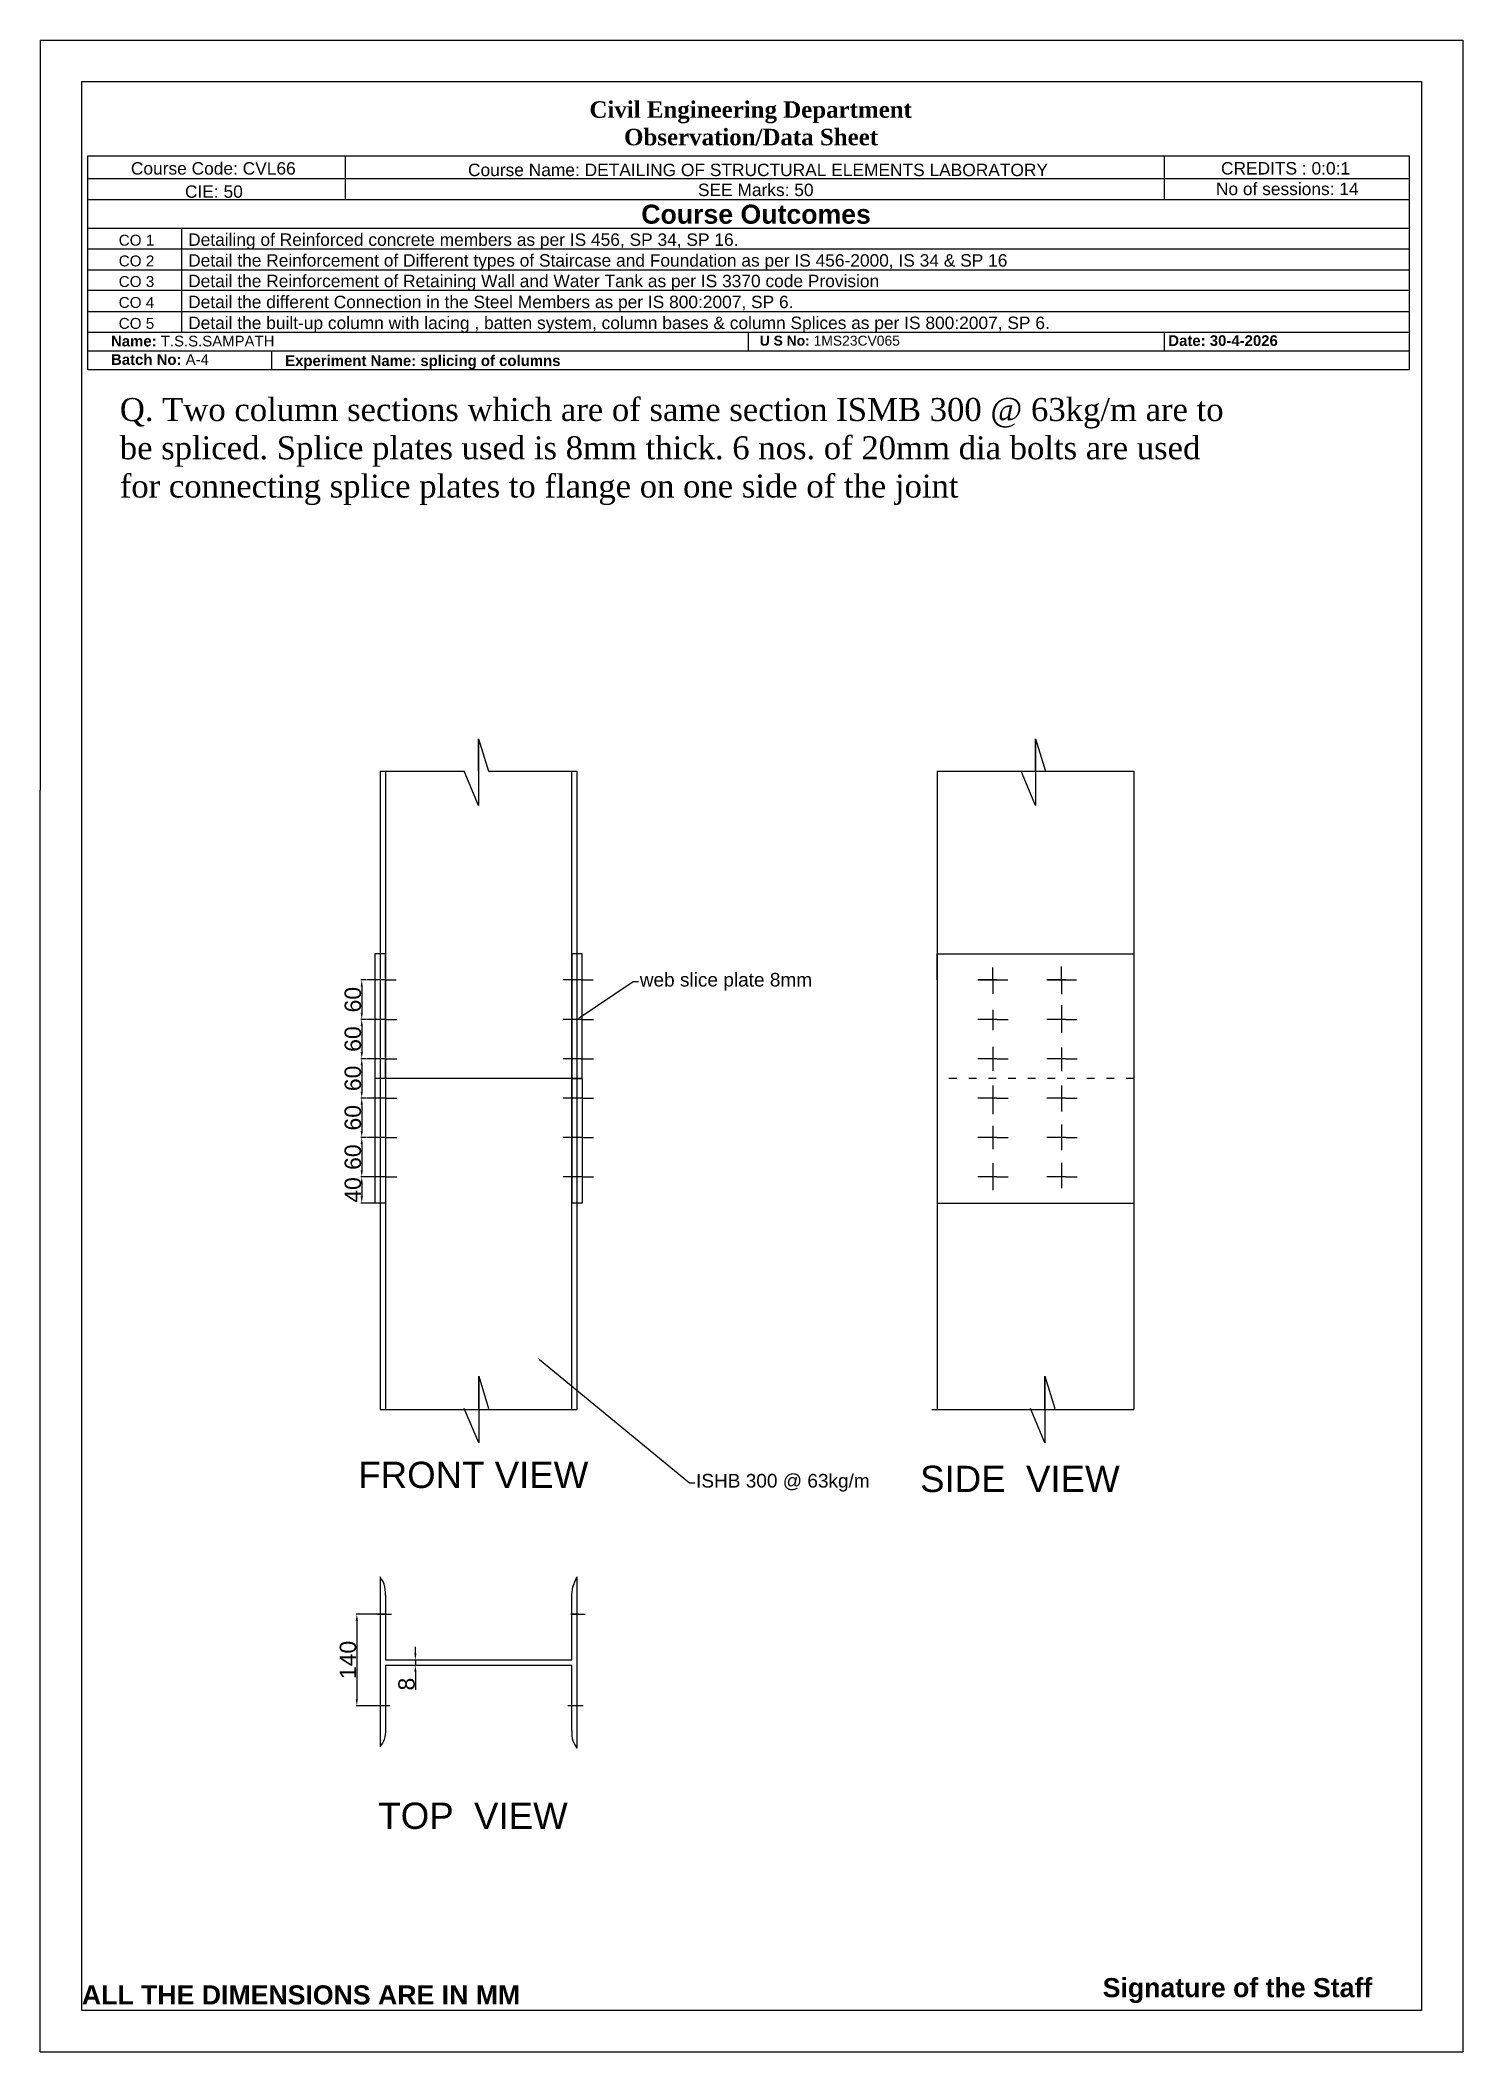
# Model space of a CAD drawing. Header units: millimetres. Extents: x 868 to 41290, y -4185 to 3706.
# Drawn here: x 34591 to 36760, y -2639 to 427 of the extents above; entities that cross this region are included whole.
import ezdxf
from ezdxf import colors
from ezdxf.entities.mleader import LeaderData, LeaderLine
from ezdxf.math import Vec2, Vec3

# ---------------------------------------------------------------- set-up
doc = ezdxf.new("R2010")
doc.units = ezdxf.units.MM
doc.linetypes.add('ACAD_ISO03W100', pattern=[30, 12, -18])
doc.styles.get("Standard").update_dxf_attribs({"font": 'arial.ttf'})
doc.dimstyles.new('ISO-25', dxfattribs={"dimtxt": 25, "dimasz": 10, "dimexe": 1.25, "dimexo": 0.625, "dimtad": 1, "dimdsep": 46, "dimtxsty": 'Standard', "dimcen": 2.5, "dimadec": 0, "dimazin": 0, "dimtfac": 1, "dimtmove": 0, "dimatfit": 3, "dimfxl": 1, "dimarcsym": 0})

msp = doc.modelspace()

# ---------------------------------------------------------------- texts
at = {"attachment_point": 1}
for s, width, gutter_width, insert, char_height in [('\\pxqc;{\\fBookman Old Style|b0|i0|c0|p18;\\H1.16667x;         \\fBookman Old Style|b1|i0|c0|p18;\\H1.14285x;       Civil Engineering Department\\P               Observation/Data Sheet}', 957.77548, 94.298, (35124.454, 333.86), 18.859579), ('Course Code: CVL66', 886.01572, 94.622, (34729.08, 241.079), 18.92438), ('Course Name: DETAILING OF STRUCTURAL ELEMENTS LABORATORY', 886.01572, 94.622, (35243.018, 238.759), 18.92438), ('CREDITS : 0:0:1', 886.01572, 94.622, (36390.933, 241.2), 18.92438), ('CIE: 50', 886.01572, 94.622, (34811.568, 205.713), 18.9244), ('SEE Marks: 50', 886.01572, 94.622, (35593.559, 208.351), 18.92438), ('No of sessions: 14', 886.01572, 94.622, (36383.282, 209.781), 18.92438), ('{\\fArial|b1|i0|c0|p34;Course Outcomes}', 886.01572, 94.622, (35507.221, 176.333), 29.09035), ('CO 1', 778.5525, 83.145, (34710.506, 130.457), 16.6291), ('Detailing of Reinforced concrete members as per IS 456, SP 34, SP 16.', 886.01572, 94.622, (34816.387, 132.472), 18.92438), ('CO 2', 778.5525, 83.145, (34710.506, 98.835), 16.6291), ('Detail the Reinforcement of Different types of Staircase and Foundation as per IS 456-2000, IS 34 & SP 16', 1531.01501, 94.622, (34816.387, 100.849), 18.924377), ('CO 3', 778.5525, 83.145, (34710.506, 67.47), 16.6291), ('Detail the Reinforcement of Retaining Wall and Water Tank as per IS 3370 code Provision', 1334.38706, 94.622, (34816.387, 69.484), 18.92438), ('CO 4', 778.5525, 83.145, (34710.506, 35.539), 16.6291), ('Detail the different Connection in the Steel Members as per IS 800:2007, SP 6.', 1166.06161, 94.622, (34816.387, 37.553), 18.92438), ('CO 5', 778.5525, 83.145, (34710.506, 3.628), 16.6291), ('Detail the built-up column with lacing , batten system, column bases & column Splices as per IS 800:2007, SP 6.', 1571.23437, 94.622, (34816.387, 5.642), 18.924377), ('{\\fArial|b1|i0|c0|p34;Name: }T.S.S.SAMPATH', 886.01572, 94.622, (34698.81, -23.472), 16.2906), ('{\\fArial|b1|i0|c0|p34;U S No: }1MS23CV065', 886.01572, 94.622, (35687.744, -23.41), 15.12698), ('{\\fArial|b1|i0|c0|p34;Date: 30-4-2026}', 886.01572, 94.622, (36310.672, -22.76), 16.2906), ('{\\fArial|b1|i0|c0|p34;Batch No: }A-4', 886.01572, 94.622, (34698.81, -51.573), 16.2906), ('{\\fArial|b1|i0|c0|p34;Experiment Name: splicing of columns}', 886.01572, 94.622, (34964.229, -53.329), 16.2906), ('{\\fBookman Old Style|b0|i0|c0|p18;Q. Two column sections which are of same section ISMB 300 @ 63kg/m are to be spliced. Splice plates used is 8mm thick. 6 nos. of 20mm dia bolts are used for connecting splice plates to flange on one side of the joint}', 1687.29439, 12.5, (34712.183, -118.408), 35), ('FRONT VIEW', 461.5156, 12.5, (35075.743, -1739.677), 40), ('SIDE  VIEW', 461.5156, 12.5, (35932.267, -1745.79), 40), ('TOP  VIEW', 461.5156, 12.5, (35106.333, -2259.281), 40), ('{\\fArial|b1|i0|c0|p34;ALL THE DIMENSIONS ARE IN MM}', 886.01572, 94.622, (34654.355, -2537.713), 29.09035), ('{\\fArial|b1|i0|c0|p34;Signature of the Staff}', 886.01572, 94.622, (36210.673, -2526.681), 29.09035)]:
    msp.add_mtext_dynamic_manual_height_columns(s, width=width, gutter_width=gutter_width, heights=[0], dxfattribs=dict(at, insert=insert, char_height=char_height))

# ---------------------------------------------------------------- blocks, each defined once
blk = doc.blocks.new('*D176')
at = {"color": 0, "lineweight": -2, "transparency": 16777216}
for p, q in [((35087.5, -1005.4), (35079.8, -1005.4)), ((35081, -1015.4), (35081, -1055.4)), ((35087.5, -1065.4), (35079.8, -1065.4))]:
    blk.add_line(p, q, dxfattribs=at)
for points in [[(35079.4, -1015.4), (35082.7, -1015.4), (35081, -1005.4)], [(35079.4, -1055.4), (35082.7, -1055.4), (35081, -1065.4)]]:
    blk.add_solid(points, dxfattribs=at)
at = {"layer": 'Defpoints', "color": 0, "lineweight": -2, "transparency": 16777216}
for p in [(35088.1, -1005.4), (35081, -1065.4), (35088.1, -1065.4)]:
    blk.add_point(p, dxfattribs=at)
at = {"color": 0, "lineweight": -2, "transparency": 16777216, "insert": (35067.6, -1035.4), "char_height": 25, "attachment_point": 5, "rotation": 90}
blk.add_mtext('60', dxfattribs=at)
blk = doc.blocks.new('*D177')
at = {"color": 0, "lineweight": -2, "transparency": 16777216}
for p, q in [((35087.5, -1065.4), (35079.8, -1065.4)), ((35081, -1075.4), (35081, -1115.4)), ((35087.5, -1125.4), (35079.8, -1125.4))]:
    blk.add_line(p, q, dxfattribs=at)
for points in [[(35079.4, -1075.4), (35082.7, -1075.4), (35081, -1065.4)], [(35079.4, -1115.4), (35082.7, -1115.4), (35081, -1125.4)]]:
    blk.add_solid(points, dxfattribs=at)
at = {"layer": 'Defpoints', "color": 0, "lineweight": -2, "transparency": 16777216}
for p in [(35088.1, -1065.4), (35081, -1125.4), (35088.1, -1125.4)]:
    blk.add_point(p, dxfattribs=at)
at = {"color": 0, "lineweight": -2, "transparency": 16777216, "insert": (35067.6, -1095.4), "char_height": 25, "attachment_point": 5, "rotation": 90}
blk.add_mtext('60', dxfattribs=at)
blk = doc.blocks.new('*D178')
at = {"color": 0, "lineweight": -2, "transparency": 16777216}
for p, q in [((35087.5, -1125.4), (35079.8, -1125.4)), ((35081, -1135.4), (35081, -1175.4)), ((35087.5, -1185.4), (35079.8, -1185.4))]:
    blk.add_line(p, q, dxfattribs=at)
for points in [[(35079.4, -1135.4), (35082.7, -1135.4), (35081, -1125.4)], [(35079.4, -1175.4), (35082.7, -1175.4), (35081, -1185.4)]]:
    blk.add_solid(points, dxfattribs=at)
at = {"layer": 'Defpoints', "color": 0, "lineweight": -2, "transparency": 16777216}
for p in [(35088.1, -1125.4), (35081, -1185.4), (35088.1, -1185.4)]:
    blk.add_point(p, dxfattribs=at)
at = {"color": 0, "lineweight": -2, "transparency": 16777216, "insert": (35067.6, -1155.4), "char_height": 25, "attachment_point": 5, "rotation": 90}
blk.add_mtext('60', dxfattribs=at)
blk = doc.blocks.new('*D179')
at = {"color": 0, "lineweight": -2, "transparency": 16777216}
for p, q in [((35087.5, -1185.4), (35079.8, -1185.4)), ((35081, -1195.4), (35081, -1235.4)), ((35087.5, -1245.4), (35079.8, -1245.4))]:
    blk.add_line(p, q, dxfattribs=at)
for points in [[(35079.4, -1195.4), (35082.7, -1195.4), (35081, -1185.4)], [(35079.4, -1235.4), (35082.7, -1235.4), (35081, -1245.4)]]:
    blk.add_solid(points, dxfattribs=at)
at = {"layer": 'Defpoints', "color": 0, "lineweight": -2, "transparency": 16777216}
for p in [(35088.1, -1185.4), (35081, -1245.4), (35088.1, -1245.4)]:
    blk.add_point(p, dxfattribs=at)
at = {"color": 0, "lineweight": -2, "transparency": 16777216, "insert": (35067.6, -1215.4), "char_height": 25, "attachment_point": 5, "rotation": 90}
blk.add_mtext('60', dxfattribs=at)
blk = doc.blocks.new('*D180')
at = {"color": 0, "lineweight": -2, "transparency": 16777216}
for p, q in [((35087.5, -1245.4), (35079.8, -1245.4)), ((35081, -1255.4), (35081, -1295.4)), ((35087.5, -1305.4), (35079.8, -1305.4))]:
    blk.add_line(p, q, dxfattribs=at)
for points in [[(35079.4, -1255.4), (35082.7, -1255.4), (35081, -1245.4)], [(35079.4, -1295.4), (35082.7, -1295.4), (35081, -1305.4)]]:
    blk.add_solid(points, dxfattribs=at)
at = {"layer": 'Defpoints', "color": 0, "lineweight": -2, "transparency": 16777216}
for p in [(35088.1, -1245.4), (35081, -1305.4), (35088.1, -1305.4)]:
    blk.add_point(p, dxfattribs=at)
at = {"color": 0, "lineweight": -2, "transparency": 16777216, "insert": (35067.6, -1275.4), "char_height": 25, "attachment_point": 5, "rotation": 90}
blk.add_mtext('60', dxfattribs=at)
blk = doc.blocks.new('*D181')
at = {"color": 0, "lineweight": -2, "transparency": 16777216}
for p, q in [((35100.5, -1305.4), (35079.8, -1305.4)), ((35081, -1315.4), (35081, -1335.4)), ((35100.5, -1345.4), (35079.8, -1345.4))]:
    blk.add_line(p, q, dxfattribs=at)
for points in [[(35079.4, -1315.4), (35082.7, -1315.4), (35081, -1305.4)], [(35079.4, -1335.4), (35082.7, -1335.4), (35081, -1345.4)]]:
    blk.add_solid(points, dxfattribs=at)
at = {"layer": 'Defpoints', "color": 0, "lineweight": -2, "transparency": 16777216}
for p in [(35101.1, -1305.4), (35081, -1345.4), (35101.1, -1345.4)]:
    blk.add_point(p, dxfattribs=at)
at = {"color": 0, "lineweight": -2, "transparency": 16777216, "insert": (35067.6, -1325.4), "char_height": 25, "attachment_point": 5, "rotation": 90}
blk.add_mtext('40', dxfattribs=at)
blk = doc.blocks.new('*D182')
at = {"color": 0, "lineweight": -2, "transparency": 16777216}
for p, q in [((35103.9, -1971.8), (35072.3, -1971.8)), ((35073.5, -1981.8), (35073.5, -2101.8)), ((35099.4, -2111.8), (35072.3, -2111.8))]:
    blk.add_line(p, q, dxfattribs=at)
for points in [[(35071.9, -1981.8), (35075.2, -1981.8), (35073.5, -1971.8)], [(35071.9, -2101.8), (35075.2, -2101.8), (35073.5, -2111.8)]]:
    blk.add_solid(points, dxfattribs=at)
at = {"layer": 'Defpoints', "color": 0, "lineweight": -2, "transparency": 16777216}
for p in [(35104.5, -1971.8), (35073.5, -2111.8), (35100, -2111.8)]:
    blk.add_point(p, dxfattribs=at)
at = {"color": 0, "lineweight": -2, "transparency": 16777216, "insert": (35060.1, -2041.8), "char_height": 25, "attachment_point": 5, "rotation": 90}
blk.add_mtext('140', dxfattribs=at)
blk = doc.blocks.new('*D183')
at = {"color": 0, "lineweight": -2, "transparency": 16777216}
for p, q in [((35162.8, -2031.8), (35162.8, -2021.8)), ((35117.8, -2041.8), (35164.1, -2041.8)), ((35117.8, -2049.8), (35164.1, -2049.8)), ((35162.8, -2041.8), (35162.8, -2049.8)), ((35162.8, -2059.8), (35162.8, -2087.5))]:
    blk.add_line(p, q, dxfattribs=at)
for points in [[(35161.2, -2031.8), (35164.5, -2031.8), (35162.8, -2041.8)], [(35161.2, -2059.8), (35164.5, -2059.8), (35162.8, -2049.8)]]:
    blk.add_solid(points, dxfattribs=at)
at = {"layer": 'Defpoints', "color": 0, "lineweight": -2, "transparency": 16777216}
for p in [(35117.1, -2041.8), (35117.1, -2049.8), (35162.8, -2049.8)]:
    blk.add_point(p, dxfattribs=at)
at = {"color": 0, "lineweight": -2, "transparency": 16777216, "insert": (35149.4, -2078.6), "char_height": 25, "attachment_point": 5, "rotation": 90}
blk.add_mtext('8', dxfattribs=at)

# ---------------------------------------------------------------- dimensions: what is measured, and where the dimension line sits
at = {"lineweight": -2}
for base, p1, p2, picture, middle in [((35081.029, -1065.382), (35088.109, -1005.382), (35088.109, -1065.382), '*D176', (35067.64, -1035.382)), ((35081.029, -1125.382), (35088.109, -1065.382), (35088.109, -1125.382), '*D177', (35067.64, -1095.382)), ((35081.029, -1185.382), (35088.109, -1125.382), (35088.109, -1185.382), '*D178', (35067.64, -1155.382)), ((35081.029, -1245.382), (35088.109, -1185.382), (35088.109, -1245.382), '*D179', (35067.64, -1215.382)), ((35081.029, -1305.382), (35088.109, -1245.382), (35088.109, -1305.382), '*D180', (35067.64, -1275.382)), ((35081.029, -1345.382), (35101.131, -1305.382), (35101.131, -1345.382), '*D181', (35067.64, -1325.382)), ((35073.537, -2111.78), (35104.49, -1971.78), (35100.034, -2111.78), '*D182', (35060.148, -2041.78)), ((35162.818, -2049.78), (35117.131, -2041.78), (35117.131, -2049.78), '*D183', (35149.429, -2078.642))]:
    dim = msp.add_linear_dim(base=base, p1=p1, p2=p2, angle=90, dimstyle='ISO-25', dxfattribs=at)
    dim.commit()
    dim.dimension.update_dxf_attribs({"geometry": picture, "text_midpoint": middle})

# ---------------------------------------------------------------- linework, layer by layer
for p, q in [((34590.858, 426.929), (36759.609, 426.929)), ((34590.858, 426.929), (34590.858, -715.852)), ((36759.609, 426.929), (36759.609, -2638.981)), ((35055.964, 250.89), (35055.964, 183.723)), ((36304.446, 250.89), (36304.446, 183.723)), ((34663.672, 216.021), (36677.775, 216.021)), ((36677.775, 183.723), (34663.672, 183.723)), ((34663.672, 140.363), (36677.775, 140.363)), ((34806.049, 140.363), (34806.049, 108.233)), ((36677.775, 108.233), (34663.672, 108.233)), ((34806.049, 108.233), (34806.049, 77.118)), ((34663.672, 77.118), (36677.775, 77.118)), ((34806.049, 77.118), (34806.049, 45.503)), ((36677.775, 45.503), (34663.672, 45.503)), ((34806.049, 45.503), (34806.049, 13.256)), ((34663.672, 13.256), (36677.775, 13.256)), ((34806.049, 13.256), (34806.049, -18.319)), ((36677.775, -18.319), (34663.672, -18.319)), ((35670.564, -46.511), (35670.564, -18.319)), ((36304.972, -46.511), (36304.972, -18.319)), ((34663.672, -46.511), (36677.775, -46.511)), ((34944.126, -75.242), (34944.126, -46.511)), ((35259.131, -687.06), (35259.131, -637.643)), ((35259.131, -637.643), (35259.131, -739.304)), ((35259.131, -637.643), (35274.328, -687.06)), ((36108.314, -687.06), (36108.314, -637.643)), ((36108.314, -637.643), (36108.314, -739.304)), ((36108.314, -637.643), (36123.511, -687.06)), ((35109.131, -687.06), (35109.131, -1660.127)), ((35109.131, -687.06), (35236.963, -687.06)), ((35109.131, -687.06), (35236.963, -687.06)), ((35117.131, -687.06), (35117.131, -1660.127)), ((35259.131, -739.304), (35236.963, -687.06)), ((35274.328, -687.06), (35349.32, -687.06)), ((35274.328, -687.06), (35409.131, -687.06)), ((35386.686, -687.06), (35409.131, -687.06)), ((35401.131, -1660.127), (35401.131, -687.06)), ((35409.131, -687.06), (35409.131, -1660.127)), ((35409.131, -687.06), (35409.131, -1660.127)), ((35958.314, -687.06), (35958.314, -1660.127)), ((35958.314, -687.06), (36190.503, -687.06)), ((35958.314, -687.06), (36258.314, -687.06)), ((36108.314, -739.304), (36086.146, -687.06)), ((36227.869, -687.06), (36258.314, -687.06)), ((36258.314, -687.06), (36258.314, -1660.127)), ((34590.858, -2638.981), (34590.858, -715.852)), ((35109.131, -965.382), (35101.131, -965.382)), ((35101.131, -965.382), (35101.131, -1345.382)), ((35117.131, -965.382), (35109.131, -965.382)), ((35117.131, -1005.382), (35117.131, -965.382)), ((35409.131, -965.382), (35401.131, -965.382)), ((35401.131, -965.382), (35401.131, -1345.382)), ((35417.131, -965.382), (35409.131, -965.382)), ((35417.131, -1005.382), (35417.131, -965.382)), ((35958.314, -1005.382), (35958.314, -965.382)), ((35958.314, -965.382), (36258.314, -965.382)), ((36258.314, -965.382), (36258.314, -1345.382)), ((35117.131, -1005.382), (35088.109, -1005.382)), ((35117.131, -1065.382), (35117.131, -1005.382)), ((35117.131, -1005.382), (35133.743, -1005.382)), ((35417.131, -1005.382), (35388.109, -1005.382)), ((35417.131, -1065.382), (35417.131, -1005.382)), ((35417.131, -1005.382), (35433.743, -1005.382)), ((36049.241, -1005.382), (36020.219, -1005.382)), ((36020.219, -1005.382), (36065.852, -1005.382)), ((36043.036, -1005.382), (36043.036, -986.258)), ((36043.036, -1005.382), (36043.036, -1026.66)), ((36049.241, -1005.382), (36065.852, -1005.382)), ((36154.273, -1005.382), (36125.251, -1005.382)), ((36125.251, -1005.382), (36170.885, -1005.382)), ((36148.068, -1005.382), (36148.068, -985.064)), ((36148.068, -1005.382), (36148.068, -1026.94)), ((36154.273, -1005.382), (36170.885, -1005.382)), ((35117.131, -1065.382), (35088.109, -1065.382)), ((35117.131, -1125.382), (35117.131, -1065.382)), ((35117.131, -1065.382), (35134.321, -1065.382)), ((35417.131, -1065.382), (35388.109, -1065.382)), ((35417.131, -1125.382), (35417.131, -1065.382)), ((35417.131, -1065.382), (35434.321, -1065.382)), ((36049.241, -1065.382), (36020.219, -1065.382)), ((36043.036, -1051.156), (36043.036, -1082.015)), ((36049.241, -1065.382), (36066.431, -1065.382)), ((36154.273, -1065.382), (36125.251, -1065.382)), ((36148.068, -1043.691), (36148.068, -1086.092)), ((36154.273, -1065.382), (36171.463, -1065.382)), ((35096.12, -1125.382), (35088.109, -1125.382)), ((35117.131, -1125.382), (35096.12, -1125.382)), ((35117.131, -1155.382), (35117.131, -1125.382)), ((35117.131, -1125.382), (35134.442, -1125.382)), ((35396.12, -1125.382), (35388.109, -1125.382)), ((35417.131, -1125.382), (35396.12, -1125.382)), ((35417.131, -1155.382), (35417.131, -1125.382)), ((35417.131, -1125.382), (35434.442, -1125.382)), ((36028.23, -1125.382), (36020.219, -1125.382)), ((36049.241, -1125.382), (36028.23, -1125.382)), ((36043.036, -1107.465), (36043.036, -1143.732)), ((36049.241, -1125.382), (36066.552, -1125.382)), ((36133.262, -1125.382), (36125.251, -1125.382)), ((36154.273, -1125.382), (36133.262, -1125.382)), ((36148.068, -1108.077), (36148.068, -1144.196)), ((36154.273, -1125.382), (36171.584, -1125.382)), ((35417.131, -1155.382), (35101.131, -1155.382)), ((35117.131, -1155.382), (35117.131, -1185.382)), ((35401.131, -1155.382), (35417.131, -1155.382)), ((35417.131, -1155.382), (35417.131, -1185.382)), ((35101.131, -1185.382), (35088.109, -1185.382)), ((35117.131, -1185.382), (35101.131, -1185.382)), ((35117.131, -1185.382), (35117.131, -1245.382)), ((35117.131, -1185.382), (35134.442, -1185.382)), ((35401.131, -1185.382), (35388.109, -1185.382)), ((35417.131, -1185.382), (35401.131, -1185.382)), ((35417.131, -1185.382), (35417.131, -1245.382)), ((35417.131, -1185.382), (35434.442, -1185.382)), ((36033.241, -1185.382), (36020.219, -1185.382)), ((36049.241, -1185.382), (36033.241, -1185.382)), ((36043.036, -1166.066), (36043.036, -1210.027)), ((36049.241, -1185.382), (36066.552, -1185.382)), ((36138.273, -1185.382), (36125.251, -1185.382)), ((36154.273, -1185.382), (36138.273, -1185.382)), ((36148.068, -1166.181), (36148.068, -1205.964)), ((36154.273, -1185.382), (36171.584, -1185.382)), ((36148.068, -1225.627), (36148.068, -1264.886)), ((35117.131, -1245.382), (35088.109, -1245.382)), ((35117.131, -1245.382), (35117.131, -1305.382)), ((35117.131, -1245.382), (35117.131, -1305.382)), ((35117.131, -1245.382), (35134.442, -1245.382)), ((35417.131, -1245.382), (35388.109, -1245.382)), ((35417.131, -1245.382), (35417.131, -1305.382)), ((35417.131, -1245.382), (35417.131, -1305.382)), ((35417.131, -1245.382), (35434.442, -1245.382)), ((36049.241, -1245.382), (36020.219, -1245.382)), ((36043.036, -1227.937), (36043.036, -1263.076)), ((36049.241, -1245.382), (36066.552, -1245.382)), ((36154.273, -1245.382), (36125.251, -1245.382)), ((36154.273, -1245.382), (36171.584, -1245.382)), ((36043.036, -1284.663), (36043.036, -1325.954)), ((36148.068, -1284.255), (36148.068, -1322.467)), ((35091.49, -1305.382), (35088.109, -1305.382)), ((35117.131, -1305.382), (35091.49, -1305.382)), ((35117.131, -1305.382), (35117.131, -1345.382)), ((35117.131, -1305.382), (35134.442, -1305.382)), ((35391.49, -1305.382), (35388.109, -1305.382)), ((35417.131, -1305.382), (35391.49, -1305.382)), ((35417.131, -1305.382), (35417.131, -1345.382)), ((35417.131, -1305.382), (35434.442, -1305.382)), ((36023.599, -1305.382), (36020.219, -1305.382)), ((36049.241, -1305.382), (36023.599, -1305.382)), ((36049.241, -1305.382), (36066.552, -1305.382)), ((36128.632, -1305.382), (36125.251, -1305.382)), ((36154.273, -1305.382), (36128.632, -1305.382)), ((36154.273, -1305.382), (36171.584, -1305.382)), ((35117.131, -1345.382), (35101.131, -1345.382)), ((35417.131, -1345.382), (35401.131, -1345.382)), ((35958.314, -1345.382), (36258.314, -1345.382)), ((35259.326, -1658.714), (35259.326, -1609.296)), ((35259.326, -1609.296), (35259.326, -1710.958)), ((35259.326, -1609.296), (35274.523, -1658.714)), ((36122.535, -1658.714), (36122.535, -1609.296)), ((36122.535, -1609.296), (36122.535, -1710.958)), ((36122.535, -1609.296), (36137.733, -1658.714)), ((35109.131, -1660.127), (35349.32, -1660.127)), ((35259.326, -1710.958), (35237.158, -1658.714)), ((35349.32, -1660.127), (35386.686, -1660.127)), ((35386.686, -1660.127), (35409.131, -1660.127)), ((35950.314, -1660.127), (36190.503, -1660.127)), ((36122.535, -1710.958), (36100.367, -1658.714)), ((36190.503, -1660.127), (36227.869, -1660.127)), ((36227.869, -1660.127), (36258.314, -1660.127)), ((35109.131, -1915.259), (35109.131, -2173.973)), ((35409.131, -1915.259), (35409.131, -2176.302)), ((35117.131, -1943.162), (35117.131, -2041.78)), ((35401.131, -2041.78), (35401.131, -1946.365)), ((35117.131, -1971.78), (35104.49, -1971.78)), ((35104.49, -1971.78), (35126.532, -1971.78)), ((35412.225, -1971.78), (35399.583, -1971.78)), ((35399.583, -1971.78), (35421.625, -1971.78)), ((35117.131, -2041.78), (35401.131, -2041.78)), ((35117.131, -2049.78), (35117.131, -2147.091)), ((35117.131, -2049.78), (35401.131, -2049.78)), ((35401.131, -2149.421), (35401.131, -2049.78)), ((35123.724, -2111.78), (35100.034, -2111.78)), ((35418.818, -2111.78), (35395.128, -2111.78)), ((34590.858, -2638.981), (35951.233, -2638.981)), ((35951.233, -2638.981), (36759.609, -2638.981))]:
    msp.add_line(p, q)
at = {"linetype": 'ACAD_ISO03W100'}
msp.add_line((36258.314, -1155.382), (35958.314, -1155.382), dxfattribs=at)
for points in [[(34654.355, 364.235), (36696.495, 364.235), (36696.495, -2575.852), (34654.355, -2575.852)], [(34663.672, 250.89), (36677.775, 250.89), (36677.775, -75.242), (34663.672, -75.242)]]:
    msp.add_lwpolyline(points, close=True)
for points in [[(35117.131, -1943.162), (35115.16, -1926.259), (35109.131, -1915.259)], [(35401.131, -1946.365), (35403.102, -1930.484), (35409.131, -1915.259)], [(35117.131, -2147.091), (35115.16, -2162.972), (35109.131, -2173.973)], [(35401.131, -2149.421), (35403.102, -2165.301), (35409.131, -2176.302)]]:
    msp.add_spline(points, degree=3)

msp.set_redraw_order([(e.dxf.handle, doc.entitydb.next_handle()) for e in msp.query("TEXT MTEXT ATTDEF DIMENSION ARC_DIMENSION")])  # texts and dimensions are drawn at this point

# ---------------------------------------------------------------- leaders
at = {"lineweight": -2}
ml = msp.add_multileader_mtext('Standard', dxfattribs=at)
ml.set_content('web slice plate 8mm', color=256)
ml.set_leader_properties()
ml.build(insert=Vec2(0, 0))
ctx = ml.context
ctx.base_point, ctx.char_height, ctx.plane_origin = Vec3(35502.934, -1007.858), 20.76, Vec3(35409.131, -1065.382)
notes = []
notes.append((ctx, [(0, (1, 1, 0), (35494.934, -1007.858), (1, 0), 8, [(0, [(35409.131, -1065.382)], 0, [])])]))
ctx.mtext.insert, ctx.mtext.flow_direction = Vec3(35504.934, -994.596), 5
ml = msp.add_multileader_mtext('Standard', dxfattribs=at)
ml.set_content('ISHB 300 @ 63kg/m', color=256)
ml.set_leader_properties()
ml.build(insert=Vec2(0, 0))
ctx = ml.context
ctx.base_point, ctx.char_height, ctx.plane_origin = Vec3(35588.723, -1771.686), 20.76, Vec3(35349.148, -1581.462)
notes.append((ctx, [(0, (1, 1, 0), (35580.723, -1771.686), (1, 0), 8, [(0, [(35349.148, -1581.462)], 0, [])])]))
ctx.mtext.insert, ctx.mtext.flow_direction = Vec3(35590.723, -1758.255), 5
for ctx, leaders in notes:
    for number, flags, end, landing, length, lines in leaders:
        leader = LeaderData()
        leader.index, (leader.has_last_leader_line, leader.has_dogleg_vector, leader.attachment_direction) = number, flags
        leader.last_leader_point, leader.dogleg_vector, leader.dogleg_length = Vec3(end), Vec3(landing), length
        for number, points, colour, breaks in lines:
            line = LeaderLine()
            line.index, line.vertices, line.color, line.breaks = number, Vec3.list(points), colors.encode_raw_color(colour), breaks
            leader.lines.append(line)
        ctx.leaders.append(leader)

doc.saveas('drawing.dxf')
